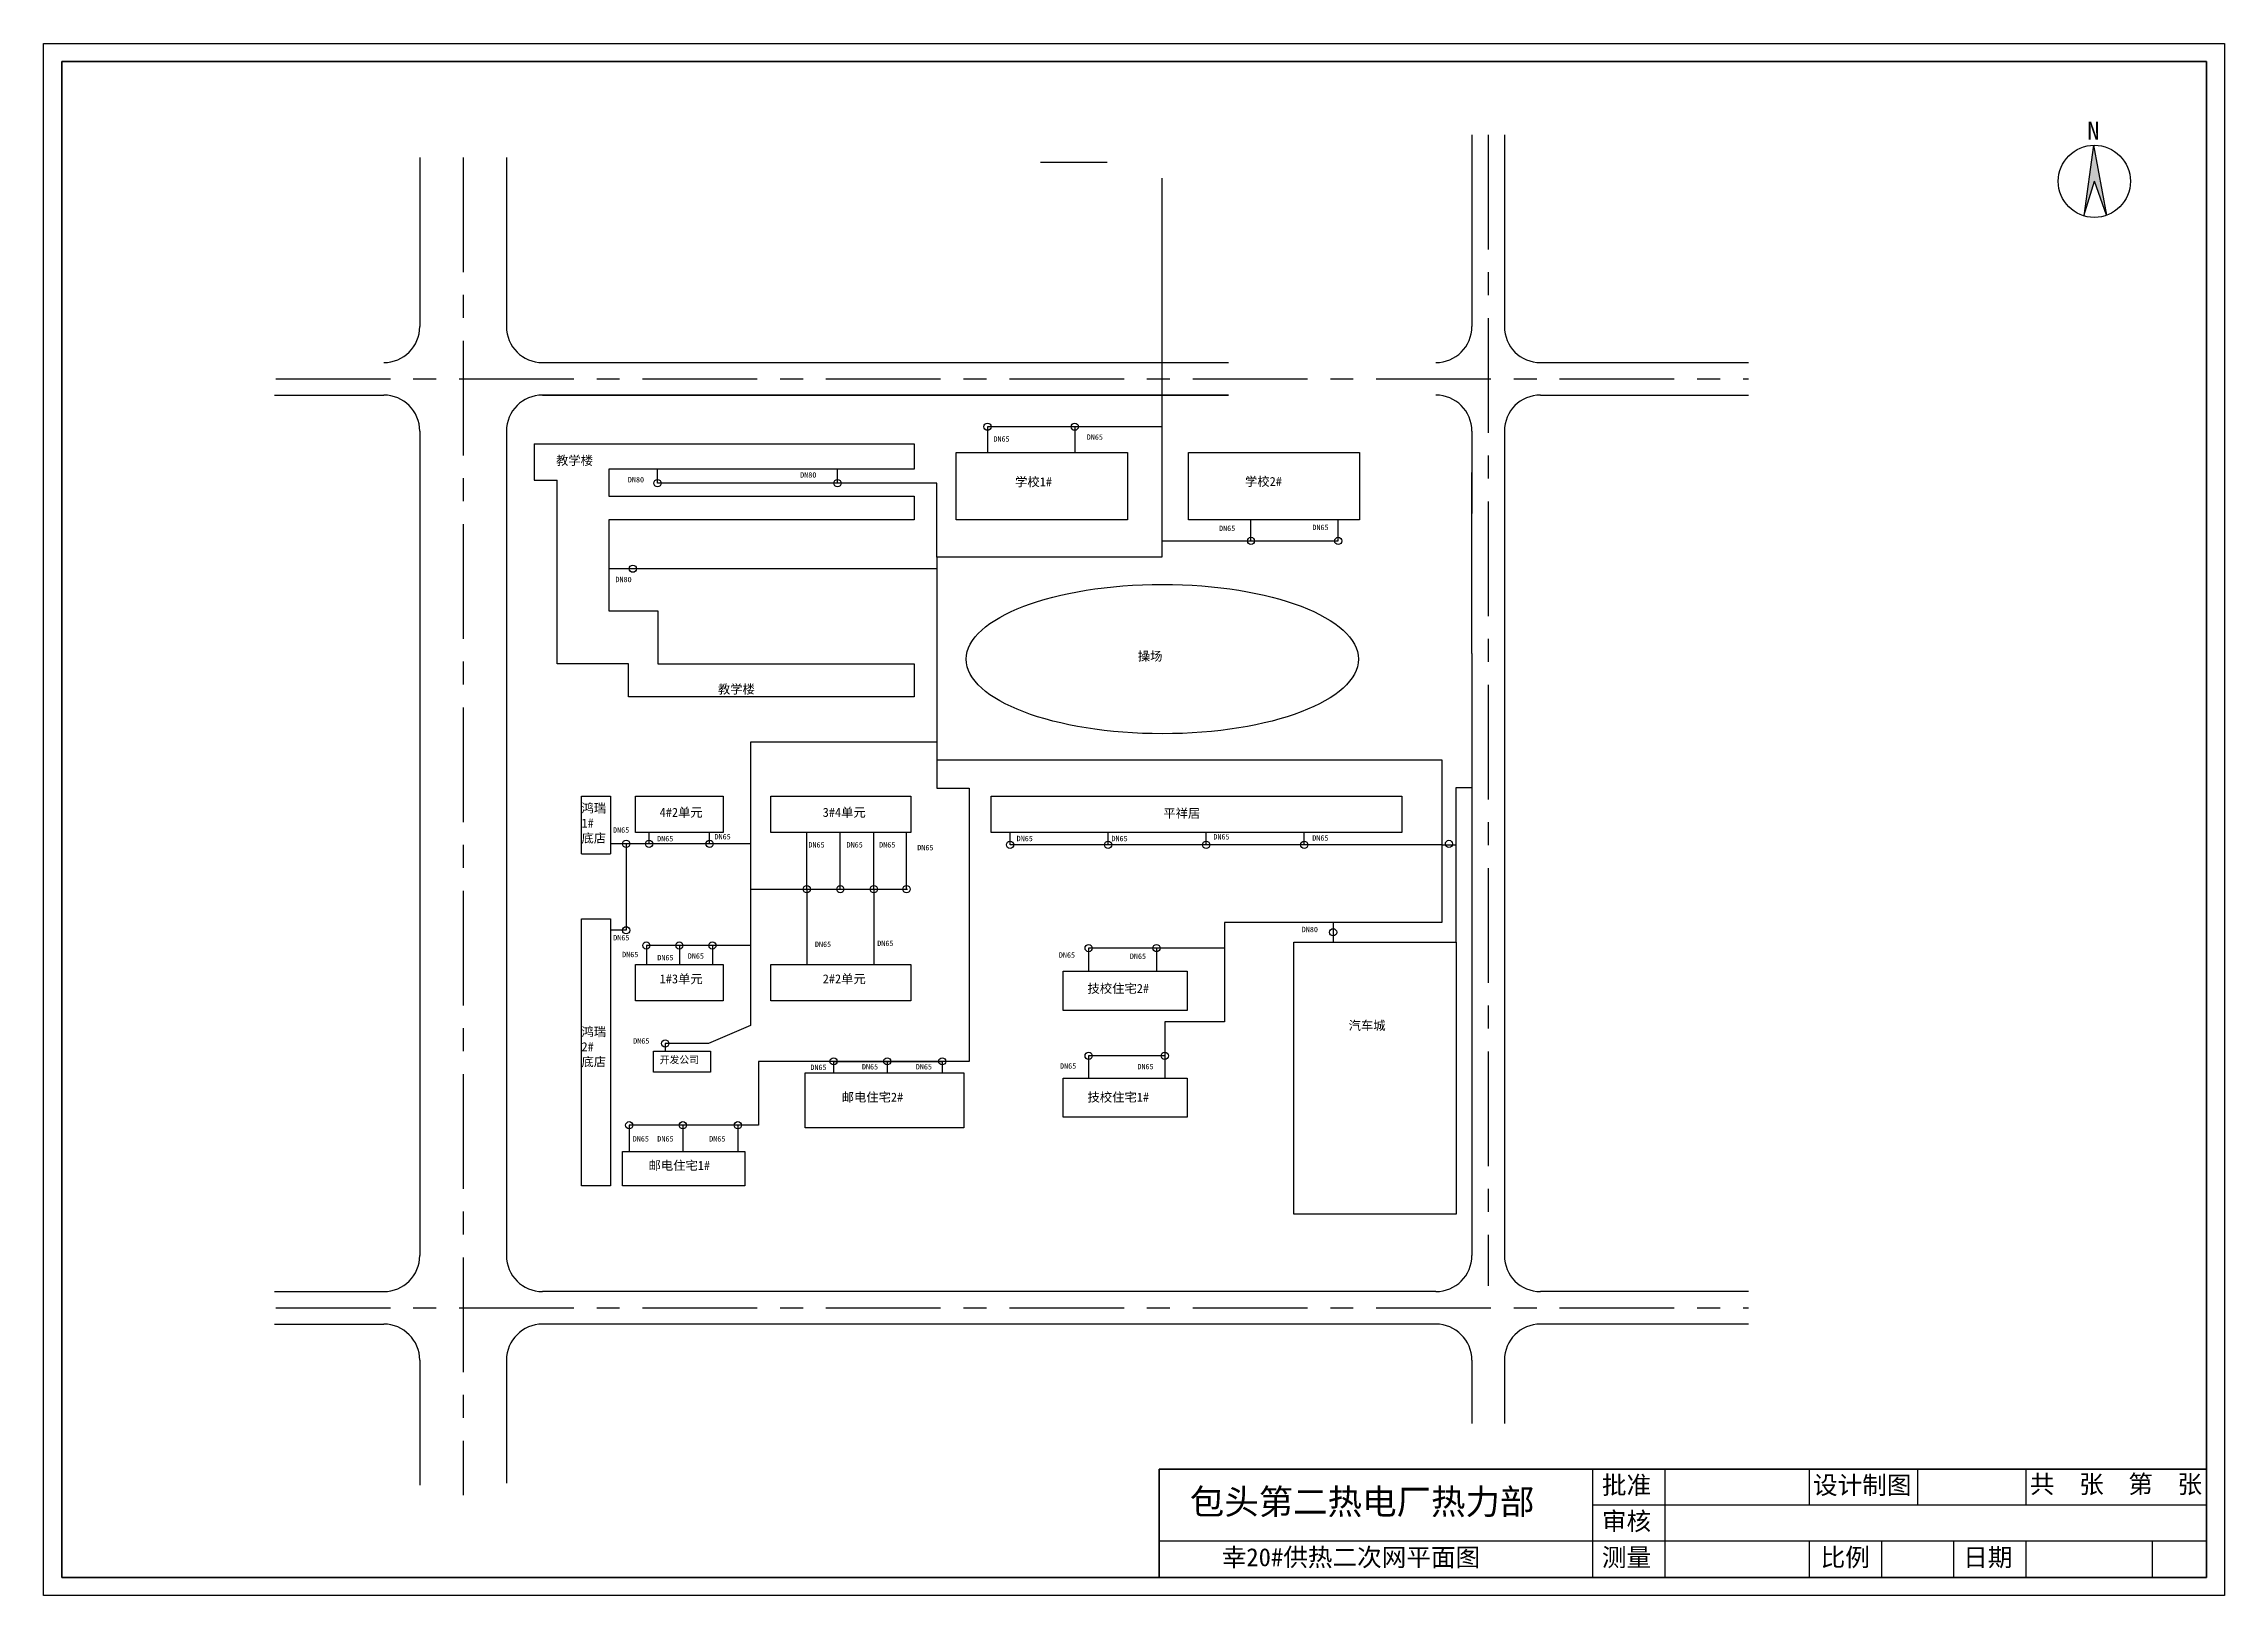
# Model space of a CAD drawing. Header units: millimetres. Extents: x 710 to 1840, y -171 to 1894.
# Drawn here: x 712 to 1316, y -171 to 259 of the extents above; entities that cross this region are included whole.
import ezdxf

# ---------------------------------------------------------------- set-up
doc = ezdxf.new("R2010")
doc.units = ezdxf.units.MM
doc.linetypes.add('CENTER', pattern=[50.8, 31.75, -6.35, 6.35, -6.35])
for name, color, linetype in [('围栏', 3, 'Continuous'), ('幸14', 1, 'Continuous'), ('幸20', 7, 'Continuous'), ('边长', 1, 'Continuous')]:
    doc.layers.add(name, color=color, linetype=linetype)
doc.layers.add('管道', color=7, linetype='Continuous', lineweight=50)

msp = doc.modelspace()

# ---------------------------------------------------------------- hatches: boundary and pattern name
msp.add_hatch(color=256).paths.add_polyline_path([(1279.28, 231.13), (1276.59, 211.56), (1279.51, 221.13), (1282.87, 211.71)])

# ---------------------------------------------------------------- linework, layer by layer
at = {"lineweight": 40}
for p, q in [((716.53, -165.71), (716.53, 254.29)), ((716.53, 254.29), (1310.53, 254.29)), ((1310.53, 254.29), (1310.53, -165.71)), ((1310.53, -135.71), (1020.53, -135.71)), ((1020.53, -135.71), (1020.53, -165.71)), ((1310.53, -165.71), (716.53, -165.71))]:
    msp.add_line(p, q, dxfattribs=at)
for p, q in [((1107.11, 234.01), (1107.11, 180.9)), ((1116.11, 234.01), (1116.11, 180.9)), ((1279.28, 231.13), (1276.59, 211.56)), ((1279.28, 231.13), (1282.87, 211.71)), ((815.71, 227.74), (815.71, 180.9)), ((839.71, 227.74), (839.71, 180.9)), ((1276.59, 211.56), (1279.51, 221.13)), ((1282.87, 211.71), (1279.51, 221.13)), ((849.71, 170.9), (1039.67, 170.9)), ((1126.11, 170.9), (1183.71, 170.9)), ((775.47, 161.9), (805.71, 161.9)), ((1126.11, 161.9), (1183.71, 161.9)), ((839.71, 151.9), (839.71, 51.26)), ((1107.11, 151.9), (1107.11, 129.08)), ((815.71, 122.5), (815.71, -76.53)), ((1116.11, 122.5), (1116.11, -76.53)), ((839.71, 2.86), (839.71, -76.53)), ((775.47, -86.53), (805.71, -86.53)), ((1097.11, -86.53), (849.71, -86.53)), ((1183.71, -86.53), (1126.11, -86.53)), ((775.47, -95.53), (805.71, -95.53)), ((1097.11, -95.53), (849.71, -95.53)), ((1183.71, -95.53), (1126.11, -95.53)), ((815.71, -105.53), (815.71, -140.19)), ((839.71, -105.53), (839.71, -139.57)), ((1107.11, -105.53), (1107.11, -123.12)), ((1116.11, -105.53), (1116.11, -123.12)), ((1140.53, -135.71), (1140.53, -165.71)), ((1160.53, -135.71), (1160.53, -165.71)), ((1200.53, -135.71), (1200.53, -145.71)), ((1230.56, -135.71), (1230.56, -145.71)), ((1260.53, -135.71), (1260.53, -145.71)), ((1310.53, -145.71), (1140.53, -145.71)), ((1310.53, -155.71), (1020.53, -155.71)), ((1200.53, -155.71), (1200.53, -165.71)), ((1220.53, -155.71), (1220.53, -165.71)), ((1240.53, -155.71), (1240.53, -165.71)), ((1260.53, -155.71), (1260.53, -165.71)), ((1295.53, -155.71), (1295.53, -165.71)), ((1310.53, -155.71), (1310.53, -165.71))]:
    msp.add_line(p, q)
at = {"color": 3, "linetype": 'CENTER'}
for p, q in [((1111.61, 234.01), (1111.61, -84.92)), ((775.81, 166.4), (1183.71, 166.4)), ((775.81, -91.03), (1183.71, -91.03))]:
    msp.add_line(p, q, dxfattribs=at)
msp.add_circle((1279.51, 221.13), 10)
for centre, start, end in [((805.71, 180.9), 270, 0), ((849.71, 180.9), 180, 270), ((1097.11, 180.9), 270, 0), ((1126.11, 180.9), 180, 270), ((805.71, 151.9), 0, 90), ((849.71, 151.9), 90, 180), ((1097.11, 151.9), 0, 90), ((1126.11, 151.9), 90, 180), ((805.71, -76.53), 270, 0), ((849.71, -76.53), 180, 270), ((1097.11, -76.53), 270, 0), ((1126.11, -76.53), 180, 270), ((805.71, -105.53), 0, 90), ((849.71, -105.53), 90, 180), ((1097.11, -105.53), 0, 90), ((1126.11, -105.53), 90, 180)]:
    msp.add_arc(centre, 10, start, end)
at = {"layer": '围栏', "linetype": 'CENTER'}
msp.add_line((827.71, 227.74), (827.71, -142.97), dxfattribs=at)
at = {"layer": '幸14', "color": 0}
for centre in [(972.94, 153.14), (997.1, 153.14), (881.55, 137.49), (931.42, 137.49), (1045.93, 121.48), (1070.09, 121.48), (874.72, 113.79), (872.86, 37.54), (879.22, 37.54), (895.99, 37.54), (979.19, 37.27), (1006.35, 37.27), (1033.52, 37.27), (1060.68, 37.27), (1100.76, 37.52), (922.89, 24.99), (932.19, 24.99), (941.48, 24.99), (950.52, 24.99), (872.86, 13.59), (1068.67, 13.04), (878.46, 9.4), (887.6, 9.4), (896.75, 9.4), (1000.96, 8.66), (1019.77, 8.66), (883.7, -17.79), (930.34, -22.72), (945.18, -22.72), (960.41, -22.72), (1000.96, -21.2), (1022.04, -21.2), (873.73, -40.43), (888.57, -40.43), (903.8, -40.43)]:
    msp.add_circle(centre, 1, dxfattribs=at)
at = {"layer": '幸20'}
for p, q in [((1021.28, 222.04), (1021.28, 117)), ((815.71, 151.9), (815.71, 122.5)), ((1021.28, 153.14), (972.93, 153.14)), ((972.94, 153.14), (972.94, 145.96)), ((997.1, 153.14), (997.1, 145.96)), ((1116.11, 151.9), (1116.11, 122.5)), ((847.36, 148.39), (868.1, 148.39)), ((847.36, 148.39), (952.66, 148.39)), ((847.36, 148.39), (847.36, 138.31)), ((952.66, 148.39), (952.66, 141.35)), ((952.66, 141.35), (868.1, 141.35)), ((868.1, 141.35), (868.1, 133.9)), ((881.55, 137.49), (881.55, 141.35)), ((931.42, 137.49), (931.42, 141.35)), ((1107.11, 90.29), (1107.11, 140.49)), ((847.36, 138.31), (853.76, 138.31)), ((853.76, 87.39), (853.76, 138.31)), ((868.1, 133.9), (952.66, 133.9)), ((958.88, 137.49), (881.55, 137.49)), ((952.66, 133.9), (952.66, 127.36)), ((958.88, 117), (958.88, 137.49)), ((868.1, 127.36), (868.1, 102.13)), ((952.66, 127.36), (868.1, 127.36)), ((1045.93, 121.48), (1045.93, 127.36)), ((1070.09, 121.48), (1070.09, 127.36)), ((815.71, 122.5), (815.71, 43.58)), ((1021.28, 121.48), (1021.28, 121.48)), ((1021.28, 121.48), (1070.09, 121.48)), ((1021.28, 117), (958.88, 117)), ((958.88, 117), (958.88, 52.96)), ((874.72, 113.79), (868.1, 113.79)), ((958.88, 113.79), (874.72, 113.79)), ((958.88, 113.79), (958.88, 113.79)), ((868.1, 102.13), (881.69, 102.13)), ((873.54, 102.13), (881.69, 102.13)), ((881.69, 102.13), (881.69, 87.39)), ((881.69, 102.13), (881.69, 87.39)), ((873.54, 87.39), (853.76, 87.39)), ((873.54, 78.47), (873.54, 87.39)), ((873.54, 78.32), (873.54, 87.39)), ((881.69, 87.39), (952.66, 87.39)), ((952.66, 87.39), (952.66, 78.32)), ((1107.11, 90.29), (1107.11, -76.53)), ((952.66, 78.32), (873.54, 78.32)), ((958.88, 65.76), (907.29, 65.76)), ((907.29, 65.76), (907.29, 13.18)), ((958.88, 60.83), (1098.76, 60.83)), ((1098.76, 60.83), (1098.76, 25.88)), ((839.71, 51.26), (839.71, 2.86)), ((958.88, 52.96), (967.85, 52.96)), ((967.85, 52.96), (967.85, -22.72)), ((1102.75, 10.34), (1102.75, 53.2)), ((1102.75, 53.2), (1107.11, 53.2)), ((872.86, 37.54), (868.5, 37.54)), ((907.29, 37.54), (872.86, 37.54)), ((872.86, 37.54), (872.86, 13.59)), ((879.22, 37.54), (879.22, 40.68)), ((895.99, 37.54), (895.99, 40.68)), ((907.29, 37.54), (907.29, 37.54)), ((922.89, 24.99), (922.89, 40.68)), ((932.19, 24.99), (932.19, 40.68)), ((941.48, 24.99), (941.48, 40.68)), ((950.52, 24.99), (950.52, 40.68)), ((979.19, 37.27), (979.19, 40.68)), ((1098.76, 37.27), (979.19, 37.27)), ((1006.35, 37.27), (1006.35, 40.68)), ((1033.52, 37.27), (1033.52, 40.68)), ((1060.68, 37.27), (1060.68, 40.68)), ((1098.76, 37.27), (1102.75, 37.27)), ((860.5, 34.77), (868.5, 34.77)), ((907.29, 33.81), (907.29, 33.81)), ((907.29, 24.99), (907.29, 24.99)), ((907.29, 24.99), (950.77, 24.99)), ((922.89, 24.99), (922.89, 4.09)), ((932.19, 24.99), (950.77, 24.99)), ((941.48, 24.99), (941.48, 4.09)), ((1098.76, 25.88), (1098.76, 15.73)), ((907.29, 21.95), (907.29, 21.95)), ((860.5, 16.73), (868.5, 16.73)), ((872.86, 13.59), (868.5, 13.59)), ((907.29, 13.18), (907.29, -12.78)), ((1098.76, 15.73), (1038.59, 15.73)), ((1038.59, 15.73), (1038.59, -11.8)), ((1068.67, 15.73), (1068.67, 10.34)), ((907.29, 9.4), (878.46, 9.4)), ((878.46, 9.4), (878.46, 4.09)), ((887.6, 9.4), (887.6, 4.09)), ((896.75, 9.4), (896.75, 4.09)), ((907.29, 9.4), (907.29, 9.4)), ((1038.59, 8.66), (1000.96, 8.66)), ((1000.96, 8.66), (1000.96, 2.25)), ((1019.77, 8.66), (1019.77, 2.25)), ((1057.78, 10.34), (1102.75, 10.34)), ((1057.78, -65.03), (1057.78, 10.34)), ((1102.75, 10.34), (1102.75, -65.03)), ((1038.59, -11.8), (1022.04, -11.8)), ((1022.04, -11.8), (1022.04, -21.2)), ((895.64, -17.79), (883.7, -17.79)), ((883.7, -17.79), (883.7, -19.9)), ((907.29, -12.78), (895.64, -17.79)), ((967.85, -22.72), (909.57, -22.72)), ((909.57, -22.72), (909.57, -40.43)), ((930.34, -22.72), (960.41, -22.72)), ((930.34, -22.72), (930.34, -25.94)), ((945.18, -22.72), (945.18, -25.94)), ((960.41, -22.72), (960.41, -25.94)), ((1022.04, -21.2), (1000.96, -21.2)), ((1000.96, -21.2), (1000.96, -27.34)), ((1022.04, -21.2), (1022.04, -27.34)), ((909.57, -40.43), (873.73, -40.43)), ((873.73, -40.43), (873.73, -47.66)), ((888.57, -40.43), (888.57, -47.66)), ((903.8, -40.43), (903.8, -47.66)), ((1102.75, -65.03), (1057.78, -65.03))]:
    msp.add_line(p, q, dxfattribs=at)
for points in [[(964.31, 145.96), (1011.71, 145.96), (1011.71, 127.36), (964.31, 127.36)], [(1028.63, 145.96), (1076.02, 145.96), (1076.02, 127.36), (1028.63, 127.36)], [(875.46, 50.74), (899.75, 50.74), (899.75, 40.68), (875.46, 40.68)], [(912.92, 50.74), (951.72, 50.74), (951.72, 40.68), (912.92, 40.68)], [(973.93, 50.74), (1087.73, 50.74), (1087.73, 40.68), (973.93, 40.68)], [(875.46, 4.09), (899.75, 4.09), (899.75, -5.97), (875.46, -5.97)], [(912.92, 4.09), (951.72, 4.09), (951.72, -5.97), (912.92, -5.97)], [(993.94, 2.25), (1028.28, 2.25), (1028.28, -8.62), (993.94, -8.62)], [(880.42, -19.9), (896.19, -19.9), (896.19, -25.74), (880.42, -25.74)], [(922.45, -25.94), (966.4, -25.94), (966.4, -41.12), (922.45, -41.12)], [(993.94, -27.34), (1028.28, -27.34), (1028.28, -38.22), (993.94, -38.22)], [(871.83, -47.66), (905.7, -47.66), (905.7, -57.25), (871.83, -57.25)]]:
    msp.add_lwpolyline(points, close=True, dxfattribs=at)
for points in [[(860.5, 34.77), (860.5, 50.74), (868.5, 50.74), (868.5, 34.77)], [(868.5, 16.73), (868.5, -57.25), (860.5, -57.25), (860.5, 16.73)]]:
    msp.add_lwpolyline(points, dxfattribs=at)
msp.add_ellipse((1021.39, 88.74), major_axis=(-54.31, 0), ratio=0.380973, dxfattribs=at)
at = {"layer": '管道', "color": 0}
msp.add_line((849.71, 161.9), (1039.67, 161.9), dxfattribs=at)
at = {"layer": '边长'}
for p, q in [((711.53, 259.29), (1315.53, 259.29)), ((711.53, -170.71), (711.53, 259.29)), ((1315.53, 259.29), (1315.53, -170.71)), ((1315.53, -170.71), (711.53, -170.71))]:
    msp.add_line(p, q, dxfattribs=at)
at = {"layer": '边长', "color": 2}
msp.add_line((1006.06, 226.39), (987.65, 226.39), dxfattribs=at)

# ---------------------------------------------------------------- texts
at = {"attachment_point": 1}
for s, insert, char_height, width in [('N', (1277.55, 237.65), 5, 13.437), ('{\\fFangSong_GB2312|b0|i0|c134|p49;批准}', (1143.12, -137.64), 5, 88.5221), ('{\\fFangSong_GB2312|b0|i0|c134|p49;设计制图}', (1201.59, -137.64), 5, 88.5221), ('{\\fFangSong_GB2312|b0|i0|c134|p49;共  张  第  张}', (1261.67, -137.38), 5, 88.5221), ('{\\fSimHei|b0|i0|c134|p2;包头第二热电厂热力部}', (1028.97, -141.25), 7, 133.3392), ('{\\fFangSong_GB2312|b0|i0|c134|p49;审核}', (1143.12, -147.64), 5, 88.5221), ('{\\fSimSun|b0|i0|c134|p54;幸20#供热二次网平面图}', (1037.83, -157.62), 5, 145.2356), ('{\\fFangSong_GB2312|b0|i0|c134|p49;测量}', (1143.12, -157.64), 5, 88.5221), ('{\\fFangSong_GB2312|b0|i0|c134|p49;比例}', (1203.71, -157.64), 5, 88.5221), ('{\\fFangSong_GB2312|b0|i0|c134|p49;日期}', (1243.2, -157.64), 5, 88.5221)]:
    msp.add_mtext(s, dxfattribs=dict(at, insert=insert, char_height=char_height, width=width))
at = {"layer": '幸20', "char_height": 1.5, "width": 8.241, "attachment_point": 1}
for s, insert in [('DN65', (1000.44, 151.01)), ('DN65', (974.6, 150.49)), ('DN80', (873.34, 139.2)), ('DN80', (921.07, 140.52)), ('DN65', (1037.09, 125.73)), ('DN65', (1062.93, 125.99)), ('DN80', (869.91, 111.55)), ('DN65', (869.24, 42.13)), ('DN65', (881.45, 39.73)), ('DN65', (897.35, 40.28)), ('DN65', (923.35, 38.03)), ('DN65', (933.92, 38.03)), ('DN65', (942.94, 38.03)), ('DN65', (953.5, 37.26)), ('DN65', (981.02, 39.77)), ('DN65', (1007.29, 39.77)), ('DN65', (1035.5, 40.25)), ('DN65', (1062.9, 39.93)), ('DN65', (869.29, 12.29)), ('DN80', (1059.99, 14.57)), ('DN65', (871.76, 7.64)), ('DN65', (881.5, 6.77)), ('DN65', (889.94, 7.21)), ('DN65', (925.15, 10.48)), ('DN65', (942.42, 10.74)), ('DN65', (992.72, 7.49)), ('DN65', (1012.38, 7.16)), ('DN65', (874.82, -16.32)), ('DN65', (923.89, -23.63)), ('DN65', (938.17, -23.47)), ('DN65', (953.09, -23.47)), ('DN65', (993.04, -23.26)), ('DN65', (1014.48, -23.42)), ('DN65', (874.7, -43.44)), ('DN65', (881.5, -43.44)), ('DN65', (895.87, -43.44))]:
    msp.add_mtext(s, dxfattribs=dict(at, insert=insert))
at = {"layer": '幸20', "attachment_point": 1}
for s, insert, char_height in [('{\\fSimSun|b0|i0|c134|p2;教学楼}', (853.46, 145.04), 2.5), ('{\\fSimSun|b0|i0|c134|p2;学校1#}', (980.59, 139.12), 2.5), ('{\\fSimSun|b0|i0|c134|p2;学校2#}', (1044.27, 139.21), 2.5), ('{\\fSimSun|b0|i0|c134|p2;操场}', (1014.6, 90.81), 2.5), ('{\\fSimSun|b0|i0|c134|p2;教学楼}', (898.29, 81.67), 2.5), ('{\\fSimSun|b0|i0|c134|p2;鸿瑞\\P1#\\P底店}', (860.5, 48.71), 2.5), ('{\\fSimSun|b0|i0|c134|p2;4#2单元}', (882.15, 47.52), 2.5), ('{\\fSimSun|b0|i0|c134|p2;3#4单元}', (927.31, 47.52), 2.5), ('{\\fSimSun|b0|i0|c134|p2;平祥居}', (1021.64, 47.26), 2.5), ('{\\fSimSun|b0|i0|c134|p2;1#3单元}', (882.15, 1.38), 2.5), ('{\\fSimSun|b0|i0|c134|p2;2#2单元}', (927.31, 1.38), 2.5), ('{\\fSimSun|b0|i0|c134|p2;技校住宅2#}', (1000.66, -1.27), 2.5), ('{\\fSimSun|b0|i0|c134|p2;汽车城}', (1072.97, -11.53), 2.5), ('{\\fSimSun|b0|i0|c134|p2;鸿瑞\\P2#\\P底店}', (860.5, -13.25), 2.5), ('{\\fSimSun|b0|i0|c134|p2;开发公司}', (882.15, -21.29), 2), ('{\\fSimSun|b0|i0|c134|p2;邮电住宅2#}', (932.56, -31.4), 2.5), ('{\\fSimSun|b0|i0|c134|p2;技校住宅1#}', (1000.66, -31.4), 2.5), ('{\\fSimSun|b0|i0|c134|p2;邮电住宅1#}', (879.07, -50.31), 2.5)]:
    msp.add_mtext_dynamic_manual_height_columns(s, width=20.0356, gutter_width=12.5, heights=[0], dxfattribs=dict(at, insert=insert, char_height=char_height))

doc.saveas('drawing.dxf')
